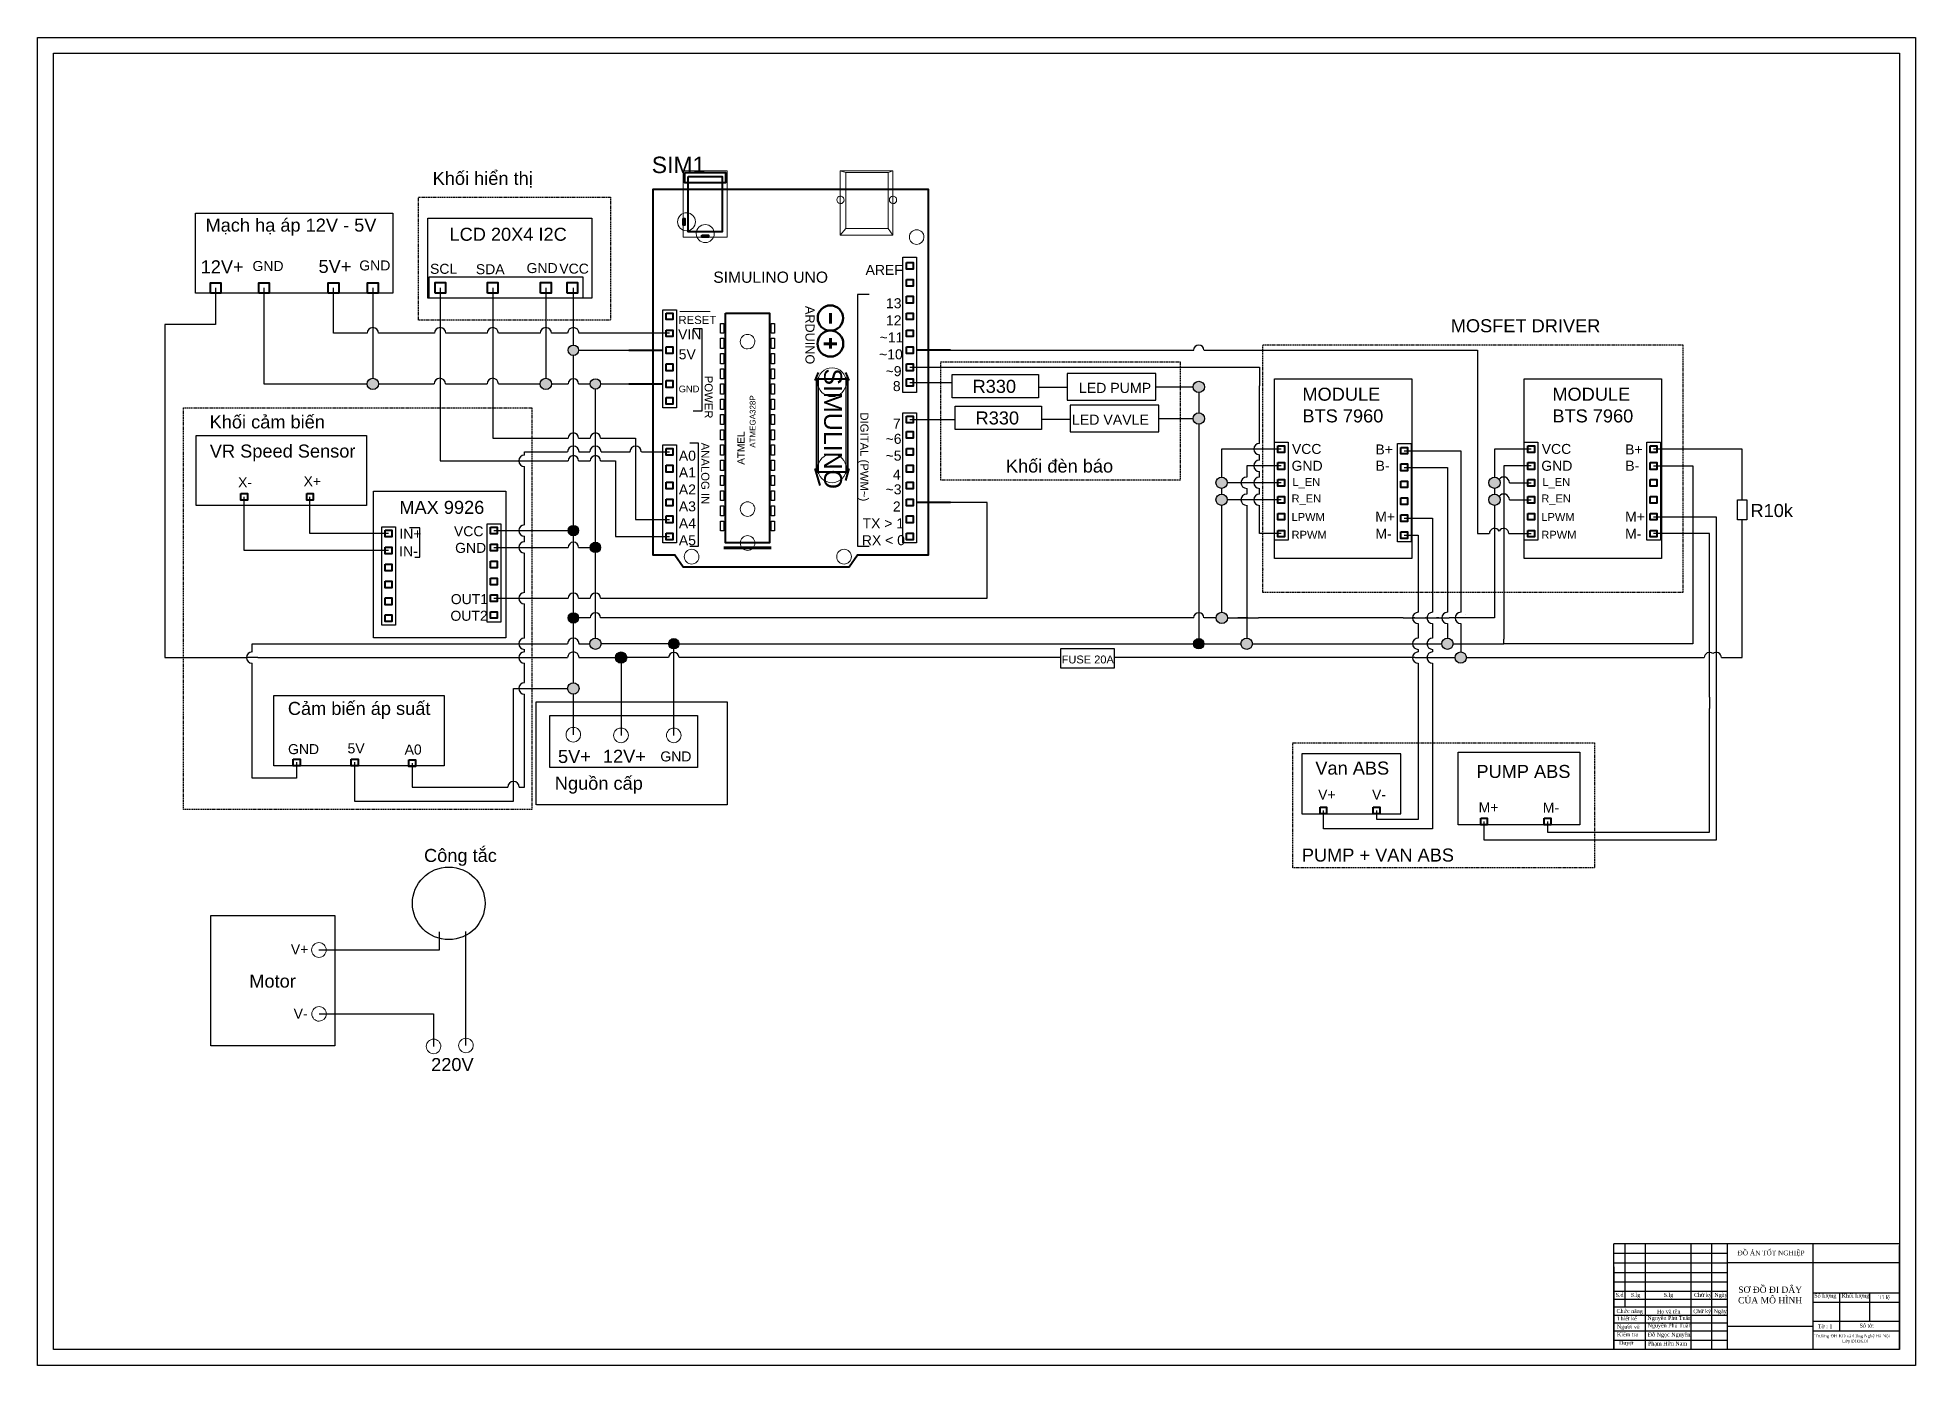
# Model space of a CAD drawing. Header units: millimetres. Extents: x 2941 to 39711, y -9887 to 8247.
# Drawn here: x 15750 to 25788, y -9527 to -2427 of the extents above; entities that cross this region are included whole.
import ezdxf

# ---------------------------------------------------------------- set-up
doc = ezdxf.new("R2010")
doc.units = ezdxf.units.MM
doc.linetypes.add('ACISOTGL', pattern=[3, 2, -1])
doc.linetypes.add('HIDDEN', pattern=[9.525, 6.35, -3.175])
doc.layers.add('AM_0', color=7, linetype='Continuous', lineweight=50)
doc.layers.add('PDF3_Geometry', color=7, linetype='Continuous')
doc.layers.add('PDF3_Text', color=7, linetype='Continuous')
doc.styles.add('PDF Arial', font='arial.ttf')
doc.styles.get("Standard").update_dxf_attribs({"font": 'arial.ttf'})

msp = doc.modelspace()

# ---------------------------------------------------------------- texts
at = {"attachment_point": 1}
for s, width, gutter_width, insert, char_height in [('{\\fArial|b0|i0|c163|p34;Khối hiển thị}', 919.93, 348, (17862, -3145), 69.61), ('{\\fArial|b0|i0|c163|p34;Mạch hạ áp 12V - 5V}', 957.69, 348, (16648, -3395), 69.61), ('{\\fArial|b0|i0|c163|p34;LCD 20X4 I2C}', 957.69, 348, (17952, -3444), 69.61), ('{\\fArial|b0|i0|c163|p34;12V+}', 703.42, 348, (16622, -3618), 69.61), ('{\\fArial|b0|i0|c163|p34;5V+}', 703.42, 348, (17252, -3616), 69.61), ('{\\fArial|b0|i0|c163|p34;MOSFET DRIVER}', 1411.68, 348, (23304, -3933), 69.61), ('{\\fArial|b0|i0|c163|p34;R330}', 703.42, 348, (20748, -4257), 69.61), ('{\\fArial|b0|i0|c163|p34;LED PUMP}', 735.95, 271, (21316, -4273), 54.1), ('{\\fArial|b0|i0|c163|p34;MODULE BTS 7960}', 448.53, 348, (22511, -4299), 69.61), ('{\\fArial|b0|i0|c163|p34;MODULE BTS 7960}', 448.53, 348, (23847, -4299), 69.61), ('{\\fArial|b0|i0|c163|p34;Khối cảm biến}', 919.93, 348, (16670, -4447), 69.61), ('{\\fArial|b0|i0|c163|p34;R330}', 703.42, 348, (20764, -4426), 69.61), ('{\\fArial|b0|i0|c163|p34;LED VAVLE}', 735.95, 271, (21279, -4443), 54.1), ('{\\fArial|b0|i0|c163|p34;VR Speed Sensor}', 957.69, 348, (16671, -4603), 69.61), ('{\\fArial|b0|i0|c163|p34;Khối đèn báo}', 919.93, 348, (20926, -4683), 69.61), ('L_EN', 305.94, 212, (22458, -4782), 42.4), ('L_EN', 305.94, 212, (23794, -4782), 42.4), ('{\\fArial|b0|i0|c163|p34;MAX 9926}', 703.42, 348, (17684, -4904), 69.61), ('R_EN', 305.94, 212, (22453, -4870), 42.4), ('R_EN', 305.94, 212, (23788, -4870), 42.4), ('{\\fArial|b0|i0|c163|p34;R10k}', 703.42, 348, (24906, -4921), 69.61), ('LPWM', 305.94, 212, (22453, -4969), 42.4), ('LPWM', 305.94, 212, (23788, -4969), 42.4), ('RPWM', 305.94, 212, (22453, -5064), 42.4), ('RPWM', 305.94, 212, (23788, -5064), 42.4), ('{\\fArial|b0|i0|c163|p34;FUSE 20A}', 575.25, 211, (21224, -5731), 42.29), ('Cảm biến áp suất', 957.69, 348, (17088, -5979), 69.61), ('{\\fArial|b0|i0|c163|p34;5V+}', 703.42, 348, (18532, -6236), 69.61), ('{\\fArial|b0|i0|c163|p34;12V+}', 703.42, 348, (18772, -6235), 69.61), ('{\\fArial|b0|i0|c163|p34;Van ABS}', 703.42, 348, (22580, -6298), 69.61), ('{\\fArial|b0|i0|c163|p34;PUMP ABS}', 703.42, 348, (23441, -6316), 69.61), ('{\\fArial|b0|i0|c163|p34;Nguồn cấp}', 919.93, 348, (18515, -6379), 69.61), ('Công tắc', 919.93, 348, (17816, -6765), 69.6), ('{\\fArial|b0|i0|c163|p34;PUMP + VAN ABS}', 919.93, 348, (22508, -6763), 69.61), ('Motor ', 919.93, 348, (16882, -7437), 69.6), ('220V', 919.93, 348, (17854, -7883), 69.6)]:
    msp.add_mtext_dynamic_manual_height_columns(s, width=width, gutter_width=gutter_width, heights=[0], dxfattribs=dict(at, insert=insert, char_height=char_height))
at = {"layer": 'AM_0', "linetype": 'ByBlock', "lineweight": -2, "ltscale": 0.01, "attachment_point": 5}
for s, insert, char_height, width in [('{\\fTimes New Roman|b0|i0|c0|p18;ĐỒ ÁN \\fTimes New Roman|b0|i0|c163|p18;TỐT NGHIỆP}', (25016, -8928), 25.33, 446.9), ('{\\fTimes New Roman|b0|i0|c0|p18;SƠ ĐỒ ĐI DÂY CỦA MÔ HÌNH}', (25011, -9150), 33.77, 430.05)]:
    msp.add_mtext(s, dxfattribs=dict(at, insert=insert, char_height=char_height, width=width))
at = {"layer": 'AM_0', "linetype": 'ByBlock', "lineweight": -2, "ltscale": 0.01, "attachment_point": 1}
for s, width, insert, char_height in [('{\\fTimes New Roman|b0|i0|c0|p18;\\C7;S.d}', 45.19, (24185, -9139), 21.11), ('{\\fTimes New Roman|b0|i0|c0|p18;\\C7;Chức năng}', 144.57, (24190, -9225), 21.11), ('{\\fTimes New Roman|b0|i0|c0|p18;\\C7;S.lg}', 50, (24266, -9139), 21.11), ('{\\fTimes New Roman|b0|i0|c0|p18;\\C7;Họ và tên}', 144.57, (24406, -9228), 21.11), ('{\\fTimes New Roman|b0|i0|c0|p18;\\C7;S.lg}', 144.57, (24442, -9139), 21.11), ('{\\fTimes New Roman|b0|i0|c0|p18;\\C7;Chữ ký}', 144.57, (24600, -9226), 21.11), ('{\\fTimes New Roman|b0|i0|c0|p18;\\C7;Chữ ký}', 144.57, (24604, -9139), 21.11), ('{\\fTimes New Roman|b0|i0|c0|p18;\\C7;Ngày}', 144.57, (24709, -9226), 21.11), ('{\\fTimes New Roman|b0|i0|c0|p18;\\C7;Ngày}', 144.57, (24713, -9139), 21.11), ('{\\fTimes New Roman|b0|i0|c0|p18;\\C7;Số lượng}', 144.57, (25247, -9143), 21.11), ('{\\fTimes New Roman|b0|i0|c0|p18;\\C7;Khối lượng}', 144.57, (25393, -9143), 21.11), ('{\\fTimes New Roman|b0|i0|c0|p18;\\C7;Tỉ lệ}', 144.57, (25591, -9151), 21.11), ('{\\fTimes New Roman|b0|i0|c0|p18;\\C7;Thiết kế}', 144.57, (24192, -9265), 21.11), ('{\\fTimes New Roman|b0|i0|c0|p18;\\C7;Người vẽ}', 144.57, (24192, -9309), 21.11), ('{\\fTimes New Roman|b0|i0|c0|p18;\\C7;Nguyễn Phú Tuấn}', 246.42, (24355, -9262), 21.11), ('{\\fTimes New Roman|b0|i0|c0|p18;\\C7;Nguyễn Phú Tuấn}', 246.42, (24356, -9302), 21.11), ('{\\fTimes New Roman|b0|i0|c0|p18;\\C7;Tờ : 1}', 144.57, (25266, -9307), 21.11), ('{\\fTimes New Roman|b0|i0|c0|p18;\\C7;Số tờ:}', 144.57, (25489, -9303), 21.11), ('{\\fTimes New Roman|b0|i0|c0|p18;\\C7;Kiểm tra}', 144.57, (24192, -9350), 21.11), ('{\\fTimes New Roman|b0|i0|c0|p18;\\C7;Duyệt}', 144.57, (24203, -9395), 21.11), ('{\\fTimes New Roman|b0|i0|c0|p18;\\C7;Đỗ Ngọc Nguyên}', 246.42, (24357, -9351), 21.11), ('{\\fTimes New Roman|b0|i0|c0|p18;\\C7;Phạm Hữu Nam}', 246.42, (24358, -9399), 21.11), ('{\\fTimes New Roman|b0|i0|c0|p18;\\C7;Trường ĐH KD và Công Nghệ Hà Nội\\P\\pxqc;Lớp DO26.0\\fTimes New Roman|b0|i0|c163|p18;1\\H1.85758x; }', 436.87, (25249, -9360), 16.88)]:
    msp.add_mtext_dynamic_manual_height_columns(s, width=width, gutter_width=106, heights=[0], dxfattribs=dict(at, insert=insert, char_height=char_height))
at = {"layer": 'PDF3_Text', "attachment_point": 7, "style": 'PDF Arial'}
for s, insert, char_height in [('SIM1', (19033, -3153), 87.9), ('SIMULINO UNO', (19362, -3739), 59.86), ('AREF', (20176, -3696), 53.5), ('13', (20285, -3875), 53.5), ('12', (20285, -3966), 53.5), ('RESET', (19176, -3959), 43.3), ('~11', (20251, -4057), 53.5), ('5V', (19177, -4148), 53.5), ('~10', (20248, -4148), 53.5), ('~9', (20283, -4238), 53.5), ('GND', (19177, -4324), 35.7), ('8', (20322, -4318), 53.5), ('7', (20322, -4518), 53.5), ('~6', (20283, -4600), 53.5), ('A0', (19178, -4690), 53.5), ('~5', (20283, -4690), 53.5), ('A1', (19178, -4779), 53.5), ('A2', (19178, -4870), 53.5), ('~3', (20283, -4870), 53.5), ('4', (20322, -4790), 53.5), ('A3', (19178, -4961), 53.5), ('2', (20322, -4961), 53.5), ('A4', (19178, -5051), 53.5), ('TX > 1', (20160, -5051), 53.5), ('A5', (19178, -5142), 53.5), ('RX < 0', (20156, -5142), 53.5), ('5V', (17407, -6255), 53.5), ('A0', (17712, -6261), 53.5)]:
    msp.add_mtext(s, dxfattribs=dict(at, insert=insert, char_height=char_height))
at = {"layer": 'PDF3_Text', "char_height": 53.49, "width": 186.16, "attachment_point": 7, "style": 'PDF Arial'}
for s, insert in [('{\\fArial|b0|i0|c163|p34;GND}', (16899, -3676)), ('{\\fArial|b0|i0|c163|p34;GND}', (17470, -3673)), ('{\\fArial|b0|i0|c163|p34;SCL}', (17848, -3691)), ('{\\fArial|b0|i0|c163|p34;SDA}', (18093, -3693)), ('{\\fArial|b0|i0|c163|p34;GND}', (18364, -3687)), ('{\\fArial|b0|i0|c163|p34;VCC}', (18539, -3690)), ('{\\fArial|b0|i0|c163|p34;VIN}', (19174, -4040)), ('{\\fArial|b0|i0|c163|p34;VCC}', (22455, -4654)), ('{\\fArial|b0|i0|c163|p34;B+}', (22901, -4656)), ('{\\fArial|b0|i0|c163|p34;VCC}', (23790, -4654)), ('{\\fArial|b0|i0|c163|p34;B+}', (24236, -4656)), ('{\\fArial|b0|i0|c163|p34;GND}', (22453, -4744)), ('{\\fArial|b0|i0|c163|p34;B-}', (22902, -4743)), ('{\\fArial|b0|i0|c163|p34;GND}', (23788, -4744)), ('{\\fArial|b0|i0|c163|p34;B-}', (24237, -4743)), ('{\\fArial|b0|i0|c163|p34;X-}', (16822, -4832)), ('{\\fArial|b0|i0|c163|p34;X+}', (17172, -4826)), ('{\\fArial|b0|i0|c163|p34;M+}', (22900, -5015)), ('{\\fArial|b0|i0|c163|p34;M+}', (24236, -5015)), ('{\\fArial|b0|i0|c163|p34;IN+}', (17684, -5107)), ('{\\fArial|b0|i0|c163|p34;VCC}', (17976, -5094)), ('{\\fArial|b0|i0|c163|p34;M-}', (22901, -5107)), ('{\\fArial|b0|i0|c163|p34;M-}', (24236, -5107)), ('{\\fArial|b0|i0|c163|p34;IN-}', (17683, -5200)), ('{\\fArial|b0|i0|c163|p34;GND}', (17982, -5183)), ('{\\fArial|b0|i0|c163|p34;OUT1}', (17959, -5457)), ('{\\fArial|b0|i0|c163|p34;OUT2}', (17957, -5546)), ('{\\fArial|b0|i0|c163|p34;GND}', (17089, -6259)), ('{\\fArial|b0|i0|c163|p34;GND}', (19079, -6298)), ('{\\fArial|b0|i0|c163|p34;V+}', (22595, -6501)), ('{\\fArial|b0|i0|c163|p34;V-}', (22883, -6501)), ('{\\fArial|b0|i0|c163|p34;M+}', (23453, -6570)), ('{\\fArial|b0|i0|c163|p34;M-}', (23796, -6571)), ('{\\fArial|b0|i0|c163|p34;V+}', (17104, -7328)), ('{\\fArial|b0|i0|c163|p34;V-}', (17119, -7673))]:
    msp.add_mtext(s, dxfattribs=dict(at, insert=insert))
at = {"layer": 'PDF3_Text', "attachment_point": 7, "style": 'PDF Arial'}
for s, insert, char_height, rotation in [('ARDUINO', (19854, -3862), 48.4, 270), ('SIMULINO', (19953, -4196), 95.5, 270), ('POWER', (19315, -4235), 43.3, 270), ('ATMEGA328P', (19588, -4620), 30.6, 90), ('DIGITAL (PWM~)', (20135, -4431), 43.3, 270), ('ANALOG IN', (19297, -4593), 43.3, 270), ('ATMEL', (19529, -4711), 38.2, 90)]:
    msp.add_mtext(s, dxfattribs=dict(at, insert=insert, char_height=char_height, rotation=rotation))

# ---------------------------------------------------------------- hatches: boundary and pattern name
h = msp.add_hatch(color=256)
h.dxf.hatch_style = 1
h.paths.add_polyline_path([(17572, -4279, 1), (17512, -4279, 1)])
h.paths.add_polyline_path([(18437, -4279, 1), (18497, -4279, 1)])
h.paths.add_polyline_path([(17452, -3701), (17645, -3701), (17645, -3591), (17452, -3591)], flags=9)
h.paths.add_polyline_path([(16882, -3704), (17075, -3704), (17075, -3594), (16882, -3594)], flags=9)
h.paths.add_polyline_path([(17231, -3724), (17441, -3724), (17441, -3580), (17231, -3580)], flags=9)
h.paths.add_polyline_path([(16594, -3726), (16859, -3726), (16859, -3582), (16594, -3582)], flags=9)
h.paths.add_polyline_path([(16623, -3503), (17572, -3503), (17572, -3359), (16623, -3359)], flags=9)
h.paths.add_polyline_path([(19160, -4069), (19312, -4069), (19312, -3959), (19160, -3959)], flags=9)
h.paths.add_polyline_path([(24447, -5962), (24690, -5962), (24690, -5852), (24447, -5852)], flags=9)
h.paths.add_polyline_path([(24768, -5965), (25077, -5965), (25077, -5854), (24768, -5854)], flags=9)
h.paths.add_polyline_path([(24593, -6028), (24822, -6028), (24822, -5941), (24593, -5941)], flags=9)
h.paths.add_polyline_path([(23117, -6046), (23346, -6046), (23346, -5958), (23117, -5958)], flags=9)
h.paths.add_polyline_path([(22892, -5951), (23134, -5951), (23134, -5841), (22892, -5841)], flags=9)
h.paths.add_polyline_path([(23337, -5972), (23646, -5972), (23646, -5862), (23337, -5862)], flags=9)
h.paths.add_polyline_path([(18490, -6504), (18995, -6504), (18995, -6361), (18490, -6361)], flags=9)
h.paths.add_polyline_path([(18347, -3715), (18539, -3715), (18539, -3605), (18347, -3605)], flags=9)
h.paths.add_polyline_path([(18526, -3719), (18710, -3719), (18710, -3608), (18526, -3608)], flags=9)
h.paths.add_polyline_path([(18076, -3721), (18257, -3721), (18257, -3611), (18076, -3611)], flags=9)
h.paths.add_polyline_path([(17831, -3719), (18003, -3719), (18003, -3609), (17831, -3609)], flags=9)
h.paths.add_polyline_path([(17927, -3553), (18589, -3553), (18589, -3410), (17927, -3410)], flags=9)
h.paths.add_polyline_path([(24881, -5029), (25143, -5029), (25143, -4885), (24881, -4885)], flags=9)
h.paths.add_polyline_path([(23289, -5259), (23518, -5259), (23518, -5172), (23289, -5172)], flags=9)
h.paths.add_polyline_path([(18511, -6344), (18721, -6344), (18721, -6200), (18511, -6200)], flags=9)
h.paths.add_polyline_path([(19062, -6327), (19255, -6327), (19255, -6216), (19062, -6216)], flags=9)
h.paths.add_polyline_path([(18744, -6343), (19009, -6343), (19009, -6199), (18744, -6199)], flags=9)
h.paths.add_polyline_path([(21008, -4260), (21221, -4260), (21221, -4116), (21008, -4116)], flags=9)
h.paths.add_polyline_path([(22483, -6871), (23331, -6871), (23331, -6728), (22483, -6728)], flags=9)
h.paths.add_polyline_path([(23773, -4002), (24607, -4002), (24607, -3858), (23773, -3858)], flags=9)
h.paths.add_polyline_path([(23777, -6600), (23891, -6600), (23891, -6490), (23777, -6490)], flags=9)
h.paths.add_polyline_path([(23434, -6599), (23566, -6599), (23566, -6489), (23434, -6489)], flags=9)
h.paths.add_polyline_path([(22867, -6537), (22969, -6537), (22969, -6426), (22867, -6426)], flags=9)
h.paths.add_polyline_path([(22570, -6535), (22691, -6535), (22691, -6425), (22570, -6425)], flags=9)
h.paths.add_polyline_path([(23773, -5035), (23972, -5035), (23972, -4947), (23773, -4947)], flags=9)
h.paths.add_polyline_path([(23773, -5129), (23982, -5129), (23982, -5042), (23773, -5042)], flags=9)
h.paths.add_polyline_path([(23779, -4848), (23948, -4848), (23948, -4760), (23779, -4760)], flags=9)
h.paths.add_polyline_path([(23773, -4936), (23952, -4936), (23952, -4848), (23773, -4848)], flags=9)
h.paths.add_polyline_path([(23771, -4773), (23964, -4773), (23964, -4663), (23771, -4663)], flags=9)
h.paths.add_polyline_path([(23776, -4682), (23961, -4682), (23961, -4572), (23776, -4572)], flags=9)
h.paths.add_polyline_path([(24217, -5136), (24331, -5136), (24331, -5026), (24217, -5026)], flags=9)
h.paths.add_polyline_path([(24217, -5044), (24349, -5044), (24349, -4934), (24217, -4934)], flags=9)
h.paths.add_polyline_path([(24218, -4772), (24320, -4772), (24320, -4662), (24218, -4662)], flags=9)
h.paths.add_polyline_path([(24217, -4685), (24337, -4685), (24337, -4575), (24217, -4575)], flags=9)
h.paths.add_polyline_path([(22847, -4697), (22948, -4697), (22948, -4587), (22847, -4587)], flags=9)
h.paths.add_polyline_path([(22845, -4613), (22965, -4613), (22965, -4503), (22845, -4503)], flags=9)
h.paths.add_polyline_path([(22819, -4792), (22970, -4792), (22970, -4682), (22819, -4682)], flags=9)
h.paths.add_polyline_path([(22775, -4892), (22968, -4892), (22968, -4781), (22775, -4781)], flags=9)
h.paths.add_polyline_path([(22499, -4625), (22654, -4625), (22654, -4515), (22499, -4515)], flags=9)
h.paths.add_polyline_path([(22493, -4808), (22685, -4808), (22685, -4697), (22493, -4697)], flags=9)
h.paths.add_polyline_path([(22502, -4717), (22686, -4717), (22686, -4607), (22502, -4607)], flags=9)
h.paths.add_polyline_path([(20854, -3906), (21121, -3906), (21121, -3763), (20854, -3763)], flags=9)
h.paths.add_polyline_path([(17158, -4855), (17278, -4855), (17278, -4745), (17158, -4745)], flags=9)
h.paths.add_polyline_path([(16808, -4861), (16910, -4861), (16910, -4751), (16808, -4751)], flags=9)
h.paths.add_polyline_path([(16653, -4712), (17468, -4712), (17468, -4568), (16653, -4568)], flags=9)
h.paths.add_polyline_path([(17940, -5574), (18166, -5574), (18166, -5464), (17940, -5464)], flags=9)
h.paths.add_polyline_path([(17942, -5485), (18169, -5485), (18169, -5375), (17942, -5375)], flags=9)
h.paths.add_polyline_path([(17965, -5212), (18158, -5212), (18158, -5101), (17965, -5101)], flags=9)
h.paths.add_polyline_path([(17963, -5122), (18147, -5122), (18147, -5012), (17963, -5012)], flags=9)
h.paths.add_polyline_path([(17663, -5230), (17789, -5230), (17789, -5119), (17663, -5119)], flags=9)
h.paths.add_polyline_path([(17664, -5136), (17809, -5136), (17809, -5026), (17664, -5026)], flags=9)
h.paths.add_polyline_path([(20137, -5171), (20394, -5171), (20394, -5060), (20137, -5060)], flags=9)
h.paths.add_polyline_path([(20145, -5081), (20394, -5081), (20394, -4970), (20145, -4970)], flags=9)
h.paths.add_polyline_path([(20307, -4990), (20375, -4990), (20375, -4880), (20307, -4880)], flags=9)
h.paths.add_polyline_path([(20267, -4898), (20379, -4898), (20379, -4788), (20267, -4788)], flags=9)
h.paths.add_polyline_path([(20308, -4819), (20376, -4819), (20376, -4709), (20308, -4709)], flags=9)
h.paths.add_polyline_path([(20267, -4719), (20379, -4719), (20379, -4608), (20267, -4608)], flags=9)
h.paths.add_polyline_path([(20267, -4628), (20379, -4628), (20379, -4518), (20267, -4518)], flags=9)
h.paths.add_polyline_path([(19343, -3771), (19986, -3771), (19986, -3647), (19343, -3647)], flags=9)
h.paths.add_polyline_path([(19164, -5171), (19282, -5171), (19282, -5060), (19164, -5060)], flags=9)
h.paths.add_polyline_path([(19164, -5081), (19282, -5081), (19282, -4970), (19164, -4970)], flags=9)
h.paths.add_polyline_path([(19164, -4989), (19282, -4989), (19282, -4879), (19164, -4879)], flags=9)
h.paths.add_polyline_path([(19164, -4899), (19282, -4899), (19282, -4789), (19164, -4789)], flags=9)
h.paths.add_polyline_path([(19164, -4808), (19282, -4808), (19282, -4698), (19164, -4698)], flags=9)
h.paths.add_polyline_path([(19164, -4719), (19282, -4719), (19282, -4608), (19164, -4608)], flags=9)
h.paths.add_polyline_path([(20305, -4547), (20374, -4547), (20374, -4437), (20305, -4437)], flags=9)
h.paths.add_polyline_path([(20306, -4347), (20374, -4347), (20374, -4236), (20306, -4236)], flags=9)
h.paths.add_polyline_path([(20267, -4267), (20379, -4267), (20379, -4156), (20267, -4156)], flags=9)
h.paths.add_polyline_path([(20231, -4176), (20385, -4176), (20385, -4066), (20231, -4066)], flags=9)
h.paths.add_polyline_path([(20235, -4086), (20388, -4086), (20388, -3976), (20235, -3976)], flags=9)
h.paths.add_polyline_path([(20264, -3995), (20373, -3995), (20373, -3885), (20264, -3885)], flags=9)
h.paths.add_polyline_path([(20264, -3904), (20373, -3904), (20373, -3793), (20264, -3793)], flags=9)
h.paths.add_polyline_path([(19166, -4342), (19294, -4342), (19294, -4269), (19166, -4269)], flags=9)
h.paths.add_polyline_path([(19160, -4176), (19278, -4176), (19278, -4066), (19160, -4066)], flags=9)
h.paths.add_polyline_path([(19160, -3982), (19383, -3982), (19383, -3893), (19160, -3893)], flags=9)
h.paths.add_polyline_path([(20162, -3725), (20389, -3725), (20389, -3615), (20162, -3615)], flags=9)
h.paths.add_polyline_path([(19005, -3199), (19336, -3199), (19336, -3018), (19005, -3018)], flags=9)
h.paths.add_polyline_path([(19604, -4628), (19604, -4332), (19541, -4332), (19541, -4628)], flags=9)
h.paths.add_polyline_path([(19550, -4720), (19550, -4523), (19471, -4523), (19471, -4720)], flags=9)
h.paths.add_polyline_path([(19274, -4582), (19274, -4933), (19363, -4933), (19363, -4582)], flags=9)
h.paths.add_polyline_path([(19292, -4220), (19292, -4470), (19381, -4470), (19381, -4220)], flags=9)
h.paths.add_polyline_path([(19828, -3850), (19828, -4186), (19928, -4186), (19928, -3850)], flags=9)
h.paths.add_polyline_path([(19902, -4166), (19902, -4859), (20099, -4859), (20099, -4166)], flags=9)
h.paths.add_polyline_path([(20124, -4416), (20124, -4913), (20213, -4913), (20213, -4416)], flags=9)
h.paths.add_polyline_path([(23416, -6425), (23953, -6425), (23953, -6281), (23416, -6281)], flags=9)
h.paths.add_polyline_path([(23822, -4525), (24289, -4525), (24289, -4264), (23822, -4264)], flags=9)
h.paths.add_polyline_path([(22518, -4530), (22969, -4530), (22969, -4270), (22518, -4270)], flags=9)
h.paths.add_polyline_path([(22562, -6407), (22991, -6407), (22991, -6264), (22562, -6264)], flags=9)
h.paths.add_polyline_path([(21403, -3912), (21849, -3912), (21849, -3768), (21403, -3768)], flags=9)
h.paths.add_polyline_path([(17659, -5012), (18148, -5012), (18148, -4868), (17659, -4868)], flags=9)
h = msp.add_hatch(color=0)
h.dxf.hatch_style = 1
h.paths.add_polyline_path([(18586, -4099, 1), (18642, -4099, 1)])
h.paths.add_polyline_path([(18704, -4279, 1), (18760, -4279, 1)])
h = msp.add_hatch(color=256)
h.dxf.hatch_style = 1
h.paths.add_polyline_path([(21988, -4295, 1), (21927, -4295, 1)])
h.paths.add_polyline_path([(21927, -4464, 1), (21988, -4464, 1)])
h = msp.add_hatch(color=256)
h.dxf.hatch_style = 1
h.paths.add_polyline_path([(22049, -5530, 1), (22110, -5530, 1)])
h.paths.add_polyline_path([(22048, -4898, 1), (22109, -4898, 1)])
h.paths.add_polyline_path([(22109, -4807, 1), (22048, -4807, 1)])
h.paths.add_polyline_path([(22244, -5668, 1), (22183, -5668, 1)])
h = msp.add_hatch(color=256)
h.dxf.hatch_style = 1
h.paths.add_polyline_path([(23568, -4807, 1), (23507, -4807, 1)])
h.paths.add_polyline_path([(23507, -4898, 1), (23568, -4898, 1)])
h = msp.add_hatch(color=256)
h.dxf.hatch_style = 1
h.paths.add_polyline_path([(18614, -5035), (18614, -5091, 0.414214), (18642, -5063, 0.414214)])
h.paths.add_polyline_path([(18614, -5035, 0.414214), (18586, -5063), (18614, -5063)])
h = msp.add_hatch(color=256)
h.dxf.hatch_style = 1
h.paths.add_polyline_path([(18614, -5063), (18586, -5063, 0.414214), (18614, -5091)])
h = msp.add_hatch(color=0)
h.dxf.hatch_style = 1
h.paths.add_polyline_path([(18760, -5153, 0.414214), (18732, -5126), (18732, -5153), (18732, -5181, 0.414214)])
h.paths.add_polyline_path([(18732, -5126, 0.414214), (18704, -5153), (18732, -5153)])
h.paths.add_polyline_path([(18732, -5153), (18704, -5153, 0.414214), (18732, -5181)])
h = msp.add_hatch(color=256)
h.dxf.hatch_style = 1
h.paths.add_polyline_path([(18642, -5530, 1), (18586, -5530, 1)])
h = msp.add_hatch(color=256)
h.dxf.hatch_style = 1
h.paths.add_polyline_path([(18583, -5907, 1), (18644, -5907, 1)])
h.paths.add_polyline_path([(18702, -5668, 1), (18763, -5668, 1)])
h = msp.add_hatch(color=256)
h.dxf.hatch_style = 1
h.paths.add_polyline_path([(18899, -5742, 1), (18838, -5742, 1)])
h = msp.add_hatch(color=256)
h.dxf.hatch_style = 1
h.paths.add_polyline_path([(19179, -5668, 1), (19123, -5668, 1)])
h = msp.add_hatch(color=0)
h.dxf.hatch_style = 1
h.paths.add_polyline_path([(21985, -5668, 1), (21930, -5668, 1)])
h = msp.add_hatch(color=256)
h.dxf.hatch_style = 1
h.paths.add_polyline_path([(23316, -5668, 1), (23256, -5668, 1)])
h.paths.add_polyline_path([(23326, -5742, 1), (23387, -5742, 1)])

# ---------------------------------------------------------------- linework, layer by layer
at = {"color": 1}
for p, q in [((16701, -3766), (16701, -3962)), ((17332, -4008), (17332, -3766)), ((18614, -4071), (18614, -3765)), ((16701, -3962), (16431, -3962)), ((16431, -3962), (16431, -5742)), ((17512, -4008), (17332, -4008)), ((17872, -4008), (17572, -4008)), ((18153, -4008), (17933, -4008)), ((18437, -4008), (18214, -4008)), ((18583, -4008), (18497, -4008)), ((19128, -4008), (18644, -4008)), ((18642, -4099), (18911, -4099)), ((18614, -5502), (18614, -4127)), ((22398, -4627), (22079, -4627)), ((22079, -4627), (22079, -4777)), ((23055, -4636), (23357, -4636)), ((23357, -4636), (23357, -5499)), ((23733, -4627), (23538, -4627)), ((23538, -4627), (23538, -4777)), ((24862, -4627), (24388, -4627)), ((24862, -4899), (24862, -4627)), ((22398, -4807), (22109, -4807)), ((23617, -4807), (23733, -4807)), ((22079, -4838), (22079, -4868)), ((22398, -4898), (22109, -4898)), ((23538, -4838), (23538, -4868)), ((23617, -4898), (23733, -4898)), ((22079, -4928), (22079, -5499)), ((23538, -4928), (23538, -5443)), ((24862, -5742), (24862, -5006)), ((18189, -5063), (18614, -5063)), ((23538, -5443), (23538, -5530)), ((18614, -5876), (18614, -5557)), ((18704, -5530), (18642, -5530)), ((21930, -5530), (18760, -5530)), ((22049, -5530), (21985, -5530)), ((22110, -5530), (22110, -5530)), ((22110, -5530), (22276, -5530)), ((22220, -5530), (22166, -5530)), ((23049, -5530), (22276, -5530)), ((23049, -5530), (23296, -5530)), ((23112, -5530), (23105, -5530)), ((23171, -5530), (23168, -5530)), ((23241, -5530), (23227, -5530)), ((23538, -5530), (23296, -5530)), ((23357, -5560), (23357, -5712)), ((16431, -5742), (16867, -5742)), ((16927, -5742), (16867, -5742)), ((16927, -5742), (18583, -5742)), ((18644, -5742), (18838, -5742)), ((18869, -5772), (18869, -6158)), ((19123, -5742), (18899, -5742)), ((21219, -5742), (19179, -5742)), ((23112, -5742), (21504, -5742)), ((23112, -5742), (23168, -5742)), ((23168, -5742), (23296, -5742)), ((23227, -5742), (23241, -5742)), ((23296, -5742), (23326, -5742)), ((23387, -5742), (23436, -5742)), ((23436, -5742), (24659, -5742)), ((24751, -5742), (24862, -5742)), ((18294, -6510), (18294, -5907)), ((18294, -5907), (18583, -5907)), ((18614, -6155), (18614, -5937)), ((17445, -6302), (17445, -6510)), ((17445, -6510), (18294, -6510)), ((17899, -7305), (17899, -7208)), ((18040, -7816), (18040, -7206)), ((17254, -7305), (17899, -7305))]:
    msp.add_line(p, q, dxfattribs=at)
for p, q in [((16960, -3766), (16960, -4279)), ((17542, -3766), (17542, -4249)), ((22281, -4190), (22281, -4289)), ((16960, -4279), (17512, -4279)), ((17572, -4279), (17870, -4279)), ((17931, -4279), (18153, -4279)), ((18214, -4279), (18437, -4279)), ((20412, -4271), (20638, -4271)), ((21728, -4295), (21927, -4295)), ((20412, -4469), (20654, -4469)), ((21743, -4464), (21927, -4464)), ((22398, -4717), (22213, -4717)), ((22213, -4717), (22213, -4777)), ((21957, -4793), (21957, -4853)), ((23055, -4725), (23286, -4725)), ((23286, -4725), (23286, -5499)), ((22213, -4838), (22213, -4868)), ((22213, -4928), (22213, -5638)), ((23055, -4997), (23207, -4997)), ((23207, -4997), (23207, -5499)), ((24388, -4989), (24723, -4989)), ((24723, -4989), (24723, -5953)), ((17794, -5049), (17738, -5049)), ((17794, -5205), (17794, -5049)), ((23055, -5088), (23130, -5088)), ((23130, -5088), (23130, -5499)), ((24687, -5079), (24388, -5079)), ((24687, -5953), (24687, -5079)), ((17767, -5205), (17794, -5205)), ((23130, -5560), (23130, -5638)), ((23207, -5560), (23207, -5638)), ((23286, -5560), (23286, -5638)), ((16897, -5712), (16897, -5668)), ((16897, -5668), (18583, -5668)), ((18644, -5668), (18702, -5668)), ((22244, -5668), (22276, -5668)), ((23049, -5668), (23105, -5668)), ((23112, -5668), (23256, -5668)), ((23130, -5698), (23130, -5712)), ((23207, -5698), (23207, -5712)), ((23329, -5668), (23390, -5668)), ((16897, -6387), (16897, -5772)), ((23130, -5772), (23130, -6607)), ((23168, -5742), (23171, -5742)), ((23207, -5772), (23207, -6657)), ((24687, -5953), (24687, -6015)), ((24687, -6675), (24687, -6015)), ((24723, -5953), (24723, -6015)), ((24723, -6015), (24723, -6719)), ((17135, -6302), (17135, -6387)), ((17135, -6387), (16897, -6387)), ((22623, -6598), (22623, -6559)), ((22623, -6657), (22623, -6598)), ((22908, -6607), (22908, -6559)), ((23130, -6607), (22908, -6607)), ((23130, -6607), (23130, -6607)), ((23482, -6719), (23482, -6619)), ((23821, -6619), (23821, -6675)), ((23207, -6657), (22623, -6657)), ((24723, -6719), (23482, -6719)), ((23821, -6675), (24687, -6675)), ((17255, -7647), (17867, -7647)), ((17867, -7647), (17867, -7821))]:
    msp.add_line(p, q)
at = {"color": 30}
for p, q in [((17902, -3765), (17902, -4690)), ((18183, -3765), (18183, -4569)), ((18183, -4569), (18586, -4569)), ((18642, -4569), (18704, -4569)), ((18760, -4569), (18947, -4569)), ((18947, -4569), (18947, -5003)), ((17902, -4690), (18586, -4690)), ((18642, -4690), (18704, -4690)), ((18760, -4690), (18839, -4690)), ((18839, -4690), (18839, -5094)), ((18947, -5003), (19128, -5003)), ((18839, -5094), (19128, -5094))]:
    msp.add_line(p, q, dxfattribs=at)
at = {"color": 0}
for p, q in [((18467, -3765), (18467, -4249)), ((18497, -4279), (18586, -4279)), ((18642, -4279), (18704, -4279)), ((18732, -5153), (18732, -4307)), ((18760, -4279), (18911, -4279)), ((21957, -4325), (21957, -4434)), ((21957, -4494), (21957, -4793)), ((23733, -4717), (23587, -4717)), ((23587, -4717), (23587, -5644)), ((24388, -4717), (24598, -4717)), ((24598, -4717), (24598, -5668)), ((21957, -4853), (21957, -5640)), ((18189, -5153), (18586, -5153)), ((18642, -5153), (18732, -5153)), ((18732, -5638), (18732, -5153)), ((19123, -5668), (18763, -5668)), ((19151, -6158), (19151, -5696)), ((19179, -5668), (21930, -5668)), ((21985, -5668), (22183, -5668)), ((22276, -5668), (23049, -5668)), ((23105, -5668), (23112, -5668)), ((23316, -5668), (23329, -5668)), ((23390, -5668), (23587, -5668)), ((23587, -5668), (23587, -5644)), ((24598, -5668), (23587, -5668))]:
    msp.add_line(p, q, dxfattribs=at)
at = {"color": 3}
for p, q in [((20630, -4099), (21930, -4099)), ((21985, -4099), (23447, -4099)), ((23447, -4099), (23447, -5079)), ((18353, -4659), (18353, -4642)), ((18353, -4642), (18583, -4642)), ((18644, -4642), (18702, -4642)), ((18763, -4642), (18917, -4642)), ((18978, -4642), (19128, -4642)), ((18353, -5032), (18353, -4720)), ((18353, -5123), (18353, -5093)), ((23447, -5079), (23510, -5079)), ((23615, -5079), (23733, -5079)), ((18353, -5394), (18353, -5184)), ((18353, -5638), (18353, -5455)), ((18353, -5712), (18353, -5698)), ((18353, -5876), (18353, -5772)), ((18353, -6435), (18353, -5937)), ((17753, -6307), (17753, -6435)), ((17753, -6435), (18264, -6435)), ((18325, -6435), (18353, -6435))]:
    msp.add_line(p, q, dxfattribs=at)
at = {"color": 5}
for p, q in [((20412, -4190), (22281, -4190)), ((22281, -4597), (22281, -4289)), ((22281, -4687), (22281, -4658)), ((22281, -4777), (22281, -4748)), ((22281, -4868), (22281, -4838)), ((22281, -5079), (22281, -4928)), ((22398, -5079), (22281, -5079))]:
    msp.add_line(p, q, dxfattribs=at)
at = {"color": 2}
for p, q in [((21101, -4297), (21254, -4297)), ((21117, -4467), (21270, -4467)), ((16854, -5170), (16854, -4883)), ((17206, -5079), (17206, -4883)), ((20826, -4912), (20630, -4912)), ((20826, -5425), (20826, -4912)), ((17626, -5079), (17206, -5079)), ((17626, -5170), (16854, -5170)), ((18189, -5425), (18586, -5425)), ((18642, -5425), (18704, -5425)), ((18760, -5425), (20826, -5425))]:
    msp.add_line(p, q, dxfattribs=at)
at = {"linetype": 'HIDDEN'}
for points in [[(17787, -3281), (18813, -3281), (18813, -3938), (17787, -3938)], [(22300, -4069), (24545, -4069), (24545, -5394), (22300, -5394)], [(20579, -4161), (21857, -4161), (21857, -4793), (20579, -4793)], [(16530, -4406), (18393, -4406), (18393, -6555), (16530, -6555)], [(22460, -6197), (24073, -6197), (24073, -6866), (22460, -6866)]]:
    msp.add_lwpolyline(points, close=True, dxfattribs=at)
for points in [[(16594, -3366), (17649, -3366), (17649, -3794), (16594, -3794)], [(17837, -3392), (18712, -3392), (18712, -3820), (17837, -3820)], [(20638, -4229), (21101, -4229), (21101, -4354), (20638, -4354)], [(21728, -4223), (21254, -4223), (21254, -4366), (21728, -4366)], [(22362, -4251), (23095, -4251), (23095, -5213), (22362, -5213)], [(23697, -4251), (24430, -4251), (24430, -5213), (23697, -5213)], [(20654, -4398), (21117, -4398), (21117, -4523), (20654, -4523)], [(21743, -4393), (21270, -4393), (21270, -4535), (21743, -4535)], [(16598, -4554), (17509, -4554), (17509, -4929), (16598, -4929)], [(17545, -4853), (18254, -4853), (18254, -5637), (17545, -5637)], [(24837, -4899), (24886, -4899), (24886, -5006), (24837, -5006)], [(21219, -5693), (21504, -5693), (21504, -5799), (21219, -5799)], [(17013, -5945), (17924, -5945), (17924, -6320), (17013, -6320)], [(18488, -6051), (19278, -6051), (19278, -6329), (18488, -6329)], [(23037, -6257), (22507, -6257), (22507, -6577), (23037, -6577)], [(23344, -6248), (23994, -6248), (23994, -6637), (23344, -6637)], [(16676, -7121), (17339, -7121), (17339, -7818), (16676, -7818)]]:
    msp.add_lwpolyline(points, close=True)
at = {"linetype": 'ACISOTGL'}
msp.add_lwpolyline([(18415, -5979), (19436, -5979), (19436, -6530), (18415, -6530)], close=True, dxfattribs=at)
for centre, radius in [((18614, -4099), 27.8), ((17542, -4279), 30.4), ((18467, -4279), 30.4), ((21957, -4295), 30.4), ((21957, -4464), 30.4), ((22079, -4807), 30.4), ((23538, -4807), 30.4), ((22079, -4898), 30.4), ((23538, -4898), 30.4), ((18614, -5063), 27.8), ((18614, -5530), 27.8), ((22080, -5530), 30.4), ((18732, -5668), 30.4), ((18869, -5742), 30.4), ((19151, -5668), 27.8), ((22213, -5668), 30.4), ((22213, -5668), 30.4), ((22213, -5668), 30.4), ((22213, -5668), 30.4), ((23286, -5668), 30.4), ((23357, -5742), 30.4), ((18614, -5907), 30.4), ((17948, -7056), 194)]:
    msp.add_circle(centre, radius)
at = {"color": 0}
for centre in [(18732, -4279), (18732, -5153), (21957, -5668)]:
    msp.add_circle(centre, 27.8, dxfattribs=at)
at = {"color": 1}
for centre, radius, start, end in [((17542, -4008), 30.4, 0, 180), ((17902, -4008), 30.4, 0, 180), ((18183, -4008), 30.4, 0, 180), ((18467, -4008), 30.4, 0, 180), ((18614, -4008), 30.4, 0, 180), ((23587, -4807), 30.4, 0, 144.138), ((23587, -4898), 30.4, 0, 144.138), ((18732, -5530), 27.8, 0, 180), ((21957, -5530), 27.8, 0, 180), ((23357, -5530), 30.4, 90, 270), ((18614, -5742), 30.4, 0, 180), ((19151, -5742), 27.8, 0, 180), ((24687, -5742), 27.8, 49.7714, 180), ((24723, -5742), 27.8, 0, 130.2286)]:
    msp.add_arc(centre, radius, start, end, dxfattribs=at)
at = {"color": 3}
for centre, radius, start, end in [((21957, -4099), 27.8, 0, 180), ((18614, -4642), 30.4, 0, 180), ((18732, -4642), 30.4, 0, 180), ((18947, -4642), 30.4, 0, 180), ((18353, -4690), 30.4, 90, 270), ((18353, -5063), 30.4, 90, 270), ((23538, -5079), 27.8, 27.8745, 180), ((23587, -5079), 27.8, 0, 152.1255), ((18353, -5153), 30.4, 90, 270), ((18353, -5425), 30.4, 90, 270), ((18353, -5668), 30.4, 90, 270), ((18353, -5742), 30.4, 90, 270), ((18353, -5907), 30.4, 90, 270), ((18294, -6435), 30.4, 0, 180)]:
    msp.add_arc(centre, radius, start, end, dxfattribs=at)
for centre, start, end in [((17900, -4279), 0, 180), ((18183, -4279), 0, 180), ((22213, -4807), 90, 270), ((22213, -4898), 90, 270), ((22270, -5270), 352.3823, 7.6177), ((23130, -5530), 90, 270), ((23207, -5530), 90, 270), ((23286, -5530), 90, 270), ((23406, -5530), 140.1886840973158, 140.1886843106439), ((16897, -5742), 90, 270), ((18614, -5668), 0, 180), ((23130, -5668), 90, 270), ((23130, -5742), 90, 270), ((23207, -5668), 90, 270), ((23207, -5742), 90, 270), ((23406, -5668), 219.8113, 219.8113)]:
    msp.add_arc(centre, 30.4, start, end)
at = {"color": 0}
for centre in [(18614, -4279), (18614, -5153)]:
    msp.add_arc(centre, 27.8, 0, 180, dxfattribs=at)
at = {"color": 30}
for centre in [(18614, -4569), (18732, -4569), (18614, -4690), (18732, -4690)]:
    msp.add_arc(centre, 27.8, 0, 180, dxfattribs=at)
at = {"color": 5}
for centre in [(22281, -4627), (22281, -4717), (22281, -4807), (22281, -4898)]:
    msp.add_arc(centre, 30.4, 90, 270, dxfattribs=at)
at = {"color": 2}
for centre in [(18614, -5425), (18732, -5425)]:
    msp.add_arc(centre, 27.8, 0, 180, dxfattribs=at)
at = {"layer": 'AM_0', "linetype": 'ByBlock', "lineweight": -2, "ltscale": 0.01}
for p, q in [((24175, -9442), (24175, -8877)), ((25239, -8877), (24175, -8877)), ((25239, -8877), (24175, -8877)), ((24175, -8927), (24783, -8927)), ((24234, -8877), (24234, -9214)), ((24344, -9442), (24344, -8877)), ((24589, -9442), (24589, -8877)), ((24699, -9442), (24699, -8877)), ((24783, -9442), (24783, -8877)), ((25703, -8877), (25239, -8877)), ((25239, -8877), (25239, -8986)), ((25703, -8877), (25239, -8877)), ((25703, -8953), (25703, -8885)), ((24175, -8978), (24783, -8978)), ((24175, -8999), (24175, -9442)), ((24175, -9029), (24783, -9029)), ((25703, -8978), (24783, -8978)), ((25239, -8953), (25239, -9105)), ((25703, -9105), (25703, -8953)), ((24175, -9079), (24783, -9079)), ((24175, -9130), (24783, -9130)), ((24783, -9442), (24783, -9105)), ((25239, -9105), (25239, -9442)), ((25703, -9442), (25703, -9105)), ((24175, -9172), (24783, -9172)), ((24175, -9214), (24783, -9214)), ((25239, -9138), (25703, -9138)), ((25239, -9189), (25473, -9189)), ((25382, -9138), (25382, -9341)), ((25473, -9189), (25703, -9189)), ((25543, -9138), (25543, -9290)), ((24175, -9257), (24783, -9257)), ((24175, -9299), (24783, -9299)), ((24783, -9316), (25239, -9316)), ((25239, -9290), (25703, -9290)), ((24175, -9341), (24783, -9341)), ((24175, -9392), (24783, -9392)), ((25239, -9341), (25703, -9341)), ((25703, -9442), (24175, -9442))]:
    msp.add_line(p, q, dxfattribs=at)
at = {"layer": 'AM_0', "lineweight": -2, "ltscale": 0.01}
for points in [[(15750, -9527), (15750, -2427), (25788, -2427), (25788, -9527), (15750, -9527)], [(15835, -9442), (15835, -2511), (25703, -2511), (25703, -9442)]]:
    msp.add_lwpolyline(points, close=True, dxfattribs=at)
at = {"layer": 'PDF3_Geometry', "lineweight": 15}
for points in [[(19201, -3140), (19436, -3140), (19436, -3494), (19201, -3494)], [(20041, -3140), (20322, -3140), (20322, -3484), (20041, -3484)], [(20070, -3149), (20296, -3149), (20296, -3448), (20070, -3448)]]:
    msp.add_lwpolyline(points, close=True, dxfattribs=at)
at = {"layer": 'PDF3_Geometry', "lineweight": 40}
for points in [[(19210, -3149), (19427, -3149), (19427, -3204), (19210, -3204)], [(19228, -3169), (19410, -3169), (19410, -3466), (19228, -3466)], [(19038, -3258), (19038, -5193), (19157, -5193), (19201, -5256), (20088, -5256), (20132, -5193), (20513, -5193), (20513, -3240), (19038, -3240)], [(19201, -3395), (19210, -3395), (19210, -3430), (19201, -3430)], [(19301, -3484), (19337, -3484), (19337, -3494), (19301, -3494)], [(20394, -3629), (20431, -3629), (20431, -3665), (20394, -3665)], [(16674, -3794), (16674, -3738), (16729, -3738), (16729, -3794)], [(16933, -3794), (16933, -3738), (16988, -3738), (16988, -3794)], [(17304, -3794), (17304, -3738), (17360, -3738), (17360, -3794)], [(17514, -3794), (17514, -3738), (17570, -3738), (17570, -3794)], [(17875, -3793), (17875, -3737), (17930, -3737), (17930, -3793)], [(18155, -3793), (18155, -3737), (18211, -3737), (18211, -3793)], [(18439, -3793), (18439, -3737), (18495, -3737), (18495, -3793)], [(18581, -3793), (18581, -3737), (18637, -3737), (18637, -3793)], [(20394, -3720), (20431, -3720), (20431, -3756), (20394, -3756)], [(20394, -3809), (20431, -3809), (20431, -3847), (20394, -3847)], [(19111, -3900), (19146, -3900), (19146, -3935), (19111, -3935)], [(19427, -3900), (19662, -3900), (19662, -5129), (19427, -5129)], [(20394, -3900), (20431, -3900), (20431, -3935), (20394, -3935)], [(19111, -3991), (19146, -3991), (19146, -4026), (19111, -4026)], [(20394, -3991), (20431, -3991), (20431, -4026), (20394, -4026)], [(19111, -4081), (19146, -4081), (19146, -4117), (19111, -4117)], [(20394, -4081), (20431, -4081), (20431, -4117), (20394, -4117)], [(19111, -4172), (19146, -4172), (19146, -4208), (19111, -4208)], [(20394, -4172), (20431, -4172), (20431, -4208), (20394, -4208)], [(19111, -4261), (19146, -4261), (19146, -4298), (19111, -4298)], [(19915, -4252), (20079, -4252), (20079, -4750), (19915, -4750)], [(20394, -4252), (20431, -4252), (20431, -4290), (20394, -4290)], [(19111, -4352), (19146, -4352), (19146, -4387), (19111, -4387)], [(20394, -4451), (20431, -4451), (20431, -4487), (20394, -4487)], [(20394, -4533), (20431, -4533), (20431, -4569), (20394, -4569)], [(22380, -4610), (22415, -4610), (22415, -4645), (22380, -4645)], [(23715, -4610), (23751, -4610), (23751, -4645), (23715, -4645)], [(24370, -4610), (24405, -4610), (24405, -4645), (24370, -4645)], [(19111, -4624), (19146, -4624), (19146, -4660), (19111, -4660)], [(19111, -4713), (19146, -4713), (19146, -4750), (19111, -4750)], [(20394, -4624), (20431, -4624), (20431, -4660), (20394, -4660)], [(20394, -4713), (20431, -4713), (20431, -4750), (20394, -4750)], [(22380, -4699), (22415, -4699), (22415, -4736), (22380, -4736)], [(23037, -4618), (23073, -4618), (23073, -4653), (23037, -4653)], [(23037, -4707), (23073, -4707), (23073, -4744), (23037, -4744)], [(23715, -4699), (23751, -4699), (23751, -4736), (23715, -4736)], [(24370, -4699), (24405, -4699), (24405, -4736), (24370, -4736)], [(19111, -4804), (19146, -4804), (19146, -4839), (19111, -4839)], [(20394, -4804), (20431, -4804), (20431, -4839), (20394, -4839)], [(22380, -4789), (22415, -4789), (22415, -4825), (22380, -4825)], [(23037, -4798), (23073, -4798), (23073, -4833), (23037, -4833)], [(23715, -4789), (23751, -4789), (23751, -4825), (23715, -4825)], [(24370, -4789), (24405, -4789), (24405, -4825), (24370, -4825)], [(16836, -4865), (16872, -4865), (16872, -4901), (16836, -4901)], [(17189, -4865), (17224, -4865), (17224, -4901), (17189, -4901)], [(19111, -4895), (19146, -4895), (19146, -4930), (19111, -4930)], [(20394, -4895), (20431, -4895), (20431, -4930), (20394, -4930)], [(22380, -4880), (22415, -4880), (22415, -4916), (22380, -4916)], [(23037, -4888), (23073, -4888), (23073, -4924), (23037, -4924)], [(23715, -4880), (23751, -4880), (23751, -4916), (23715, -4916)], [(24370, -4880), (24405, -4880), (24405, -4916), (24370, -4916)], [(19111, -4985), (19146, -4985), (19146, -5021), (19111, -5021)], [(20394, -4985), (20431, -4985), (20431, -5021), (20394, -5021)], [(22380, -4971), (22415, -4971), (22415, -5006), (22380, -5006)], [(23037, -4979), (23073, -4979), (23073, -5015), (23037, -5015)], [(23715, -4971), (23751, -4971), (23751, -5006), (23715, -5006)], [(24370, -4971), (24405, -4971), (24405, -5006), (24370, -5006)], [(17609, -5061), (17644, -5061), (17644, -5097), (17609, -5097)], [(18172, -5045), (18207, -5045), (18207, -5080), (18172, -5080)], [(19111, -5076), (19146, -5076), (19146, -5112), (19111, -5112)], [(20394, -5076), (20431, -5076), (20431, -5112), (20394, -5112)], [(22380, -5062), (22415, -5062), (22415, -5097), (22380, -5097)], [(23037, -5070), (23073, -5070), (23073, -5105), (23037, -5105)], [(23715, -5062), (23751, -5062), (23751, -5097), (23715, -5097)], [(24370, -5062), (24405, -5062), (24405, -5097), (24370, -5097)], [(17609, -5152), (17644, -5152), (17644, -5188), (17609, -5188)], [(18172, -5136), (18207, -5136), (18207, -5171), (18172, -5171)], [(17609, -5243), (17644, -5243), (17644, -5278), (17609, -5278)], [(18172, -5226), (18207, -5226), (18207, -5262), (18172, -5262)], [(18172, -5317), (18207, -5317), (18207, -5353), (18172, -5353)], [(17609, -5333), (17644, -5333), (17644, -5369), (17609, -5369)], [(18172, -5406), (18207, -5406), (18207, -5443), (18172, -5443)], [(17609, -5422), (17644, -5422), (17644, -5460), (17609, -5460)], [(17609, -5513), (17644, -5513), (17644, -5549), (17609, -5549)], [(18172, -5497), (18207, -5497), (18207, -5532), (18172, -5532)], [(17117, -6285), (17153, -6285), (17153, -6320), (17117, -6320)], [(17427, -6285), (17463, -6285), (17463, -6320), (17427, -6320)], [(17735, -6289), (17771, -6289), (17771, -6325), (17735, -6325)], [(22605, -6541), (22640, -6541), (22640, -6577), (22605, -6577)], [(22890, -6541), (22925, -6541), (22925, -6577), (22890, -6577)], [(23464, -6601), (23499, -6601), (23499, -6637), (23464, -6637)], [(23803, -6601), (23839, -6601), (23839, -6637), (23803, -6637)]]:
    msp.add_lwpolyline(points, close=True, dxfattribs=at)
at = {"layer": 'PDF3_Geometry', "lineweight": 5}
for points in [[(20070, -3149), (20041, -3140)], [(20296, -3149), (20322, -3140)], [(20041, -3484), (20070, -3448)], [(20296, -3448), (20322, -3484)]]:
    msp.add_lwpolyline(points, dxfattribs=at)
at = {"layer": 'PDF3_Geometry', "lineweight": 0}
for points in [[(20041, -3275, 0.414214), (20022, -3295, 0.414214), (20041, -3315, 0.414213), (20061, -3295, 0.414214)], [(20322, -3275, 0.414214), (20303, -3295, 0.414214), (20322, -3315, 0.414213), (20342, -3295, 0.414214)], [(19219, -3364, 0.414214), (19171, -3412, 0.414213), (19219, -3460, 0.414213), (19267, -3412, 0.414213)], [(19319, -3427, 0.414214), (19271, -3475, 0.414213), (19319, -3523, 0.414213), (19367, -3475, 0.414213)], [(20449, -3455, 0.414214), (20410, -3494, 0.414214), (20449, -3533, 0.414213), (20488, -3494, 0.414214)], [(19545, -4014, 0.414214), (19506, -4053, 0.414214), (19545, -4092, 0.414213), (19584, -4053, 0.414214)], [(19997, -4193, 0.414214), (19920, -4270, 0.414214), (19997, -4347, 0.414213), (20073, -4270, 0.414214)], [(19997, -4654, 0.414214), (19920, -4731, 0.414214), (19997, -4807, 0.414213), (20073, -4731, 0.414214)], [(19545, -4909, 0.414214), (19506, -4948, 0.414214), (19545, -4987, 0.414213), (19584, -4948, 0.414214)], [(19545, -5090, 0.414214), (19506, -5129, 0.414214), (19545, -5169, 0.414213), (19584, -5129, 0.414214)], [(19246, -5163, 0.414214), (19207, -5202, 0.414214), (19246, -5242, 0.414213), (19285, -5202, 0.414214)], [(20061, -5163, 0.414214), (20022, -5202, 0.414214), (20061, -5242, 0.414213), (20100, -5202, 0.414214)], [(18614, -6115, 0.414214), (18575, -6155, 0.414214), (18614, -6194, 0.414213), (18653, -6155, 0.414214)], [(18869, -6119, 0.414214), (18829, -6158, 0.414214), (18869, -6197, 0.414213), (18908, -6158, 0.414214)], [(19151, -6119, 0.414214), (19112, -6158, 0.414214), (19151, -6197, 0.414213), (19190, -6158, 0.414214)], [(17254, -7266, 0.414214), (17215, -7305, 0.414214), (17254, -7345, 0.414213), (17293, -7305, 0.414214)], [(17255, -7608, 0.414214), (17216, -7647, 0.414214), (17255, -7686, 0.414213), (17294, -7647, 0.414214)], [(17867, -7782, 0.414214), (17828, -7821, 0.414214), (17867, -7860, 0.414213), (17906, -7821, 0.414214)], [(18040, -7777, 0.414214), (18001, -7816, 0.414214), (18040, -7855, 0.414213), (18079, -7816, 0.414214)]]:
    msp.add_lwpolyline(points, format="xyb", close=True, dxfattribs=at)
at = {"layer": 'PDF3_Geometry', "lineweight": 25}
for points in [[(20376, -3601), (20449, -3601), (20449, -4325), (20376, -4325)], [(17844, -3821), (17844, -3707), (18664, -3707), (18664, -3821)], [(19093, -3882), (19166, -3882), (19166, -4407), (19093, -4407)], [(19401, -3955), (19419, -3955), (19419, -4008), (19401, -4008)], [(19671, -3955), (19689, -3955), (19689, -4008), (19671, -4008)], [(19401, -4035), (19419, -4035), (19419, -4090), (19401, -4090)], [(19671, -4035), (19689, -4035), (19689, -4090), (19671, -4090)], [(19401, -4117), (19419, -4117), (19419, -4172), (19401, -4172)], [(19401, -4199), (19419, -4199), (19419, -4252), (19401, -4252)], [(19671, -4117), (19689, -4117), (19689, -4172), (19671, -4172)], [(19671, -4199), (19689, -4199), (19689, -4252), (19671, -4252)], [(19401, -4279), (19419, -4279), (19419, -4334), (19401, -4334)], [(19671, -4279), (19689, -4279), (19689, -4334), (19671, -4334)], [(19401, -4361), (19419, -4361), (19419, -4416), (19401, -4416)], [(19671, -4361), (19689, -4361), (19689, -4416), (19671, -4416)], [(19401, -4443), (19419, -4443), (19419, -4496), (19401, -4496)], [(19671, -4443), (19689, -4443), (19689, -4496), (19671, -4496)], [(20376, -4434), (20449, -4434), (20449, -5129), (20376, -5129)], [(19093, -4605), (19166, -4605), (19166, -5129), (19093, -5129)], [(19401, -4524), (19419, -4524), (19419, -4578), (19401, -4578)], [(19401, -4605), (19419, -4605), (19419, -4660), (19401, -4660)], [(19671, -4524), (19689, -4524), (19689, -4578), (19671, -4578)], [(19671, -4605), (19689, -4605), (19689, -4660), (19671, -4660)], [(22362, -4590), (22435, -4590), (22435, -5115), (22362, -5115)], [(23019, -4598), (23092, -4598), (23092, -5123), (23019, -5123)], [(23697, -4590), (23770, -4590), (23770, -5115), (23697, -5115)], [(24352, -4590), (24425, -4590), (24425, -5115), (24352, -5115)], [(19401, -4686), (19419, -4686), (19419, -4742), (19401, -4742)], [(19671, -4686), (19689, -4686), (19689, -4742), (19671, -4742)], [(19401, -4768), (19419, -4768), (19419, -4822), (19401, -4822)], [(19671, -4768), (19689, -4768), (19689, -4822), (19671, -4822)], [(19401, -4850), (19419, -4850), (19419, -4903), (19401, -4903)], [(19671, -4850), (19689, -4850), (19689, -4903), (19671, -4903)], [(19401, -4930), (19419, -4930), (19419, -4985), (19401, -4985)], [(19401, -5012), (19419, -5012), (19419, -5065), (19401, -5065)], [(19671, -4930), (19689, -4930), (19689, -4985), (19671, -4985)], [(19671, -5012), (19689, -5012), (19689, -5065), (19671, -5065)], [(17591, -5043), (17664, -5043), (17664, -5568), (17591, -5568)], [(18154, -5027), (18227, -5027), (18227, -5552), (18154, -5552)]]:
    msp.add_lwpolyline(points, close=True, dxfattribs=at)
for points in [[(20196, -3800), (20132, -3800), (20132, -5147), (20196, -5147)], [(19255, -3982), (19301, -3982), (19301, -4425), (19255, -4425)], [(19237, -5147), (19283, -5147), (19283, -4596), (19237, -4596)]]:
    msp.add_lwpolyline(points, dxfattribs=at)
at = {"layer": 'PDF3_Geometry', "lineweight": 15}
msp.add_lwpolyline([(19346, -3891), (19184, -3891)], dxfattribs=at)
at = {"layer": 'PDF3_Geometry', "lineweight": 50}
for points in [[(19988, -3859, 0.414214), (19920, -3927, 0.414214), (19988, -3994, 0.414214), (20056, -3927, 0.414214)], [(19988, -3994, 0.414214), (19919, -4064, 0.414214), (19988, -4133, 0.414213), (20057, -4064, 0.414214)]]:
    msp.add_lwpolyline(points, format="xyb", close=True, dxfattribs=at)
at = {"layer": 'PDF3_Geometry', "lineweight": 60}
for points in [[(19988, -3955), (19988, -3900)], [(19952, -4064), (20023, -4064)], [(19988, -4035), (19988, -4090)]]:
    msp.add_lwpolyline(points, dxfattribs=at)
at = {"layer": 'PDF3_Geometry', "color": 1, "lineweight": 40}
msp.add_lwpolyline([(18911, -4099), (19093, -4099)], dxfattribs=at)
at = {"layer": 'PDF3_Geometry', "color": 3, "lineweight": 40}
msp.add_lwpolyline([(20630, -4099), (20449, -4099)], dxfattribs=at)
at = {"layer": 'PDF3_Geometry', "color": 7, "lineweight": 0, "true_color": 0xffffff}
for points in [[(19997, -4193, 0.414214), (19920, -4270, 0.414214), (19997, -4347, 0.414213), (20073, -4270, 0.414214)], [(19997, -4654, 0.414214), (19920, -4731, 0.414214), (19997, -4807, 0.414213), (20073, -4731, 0.414214)]]:
    msp.add_lwpolyline(points, format="xyb", close=True, dxfattribs=at)
at = {"layer": 'PDF3_Geometry', "color": 0, "lineweight": 40}
msp.add_lwpolyline([(18911, -4279), (19093, -4279)], dxfattribs=at)
at = {"layer": 'PDF3_Geometry', "lineweight": 40}
for points in [[(19906, -4261), (19924, -4217)], [(20088, -4261), (20070, -4217)], [(19933, -4822), (19906, -4731)], [(20070, -4795), (20088, -4731)]]:
    msp.add_lwpolyline(points, dxfattribs=at)
at = {"layer": 'PDF3_Geometry', "color": 7, "lineweight": 0, "true_color": 0xffffff}
for points in [[(19924, -4759), (19924, -4243)], [(20070, -4243), (20070, -4759)]]:
    msp.add_lwpolyline(points, dxfattribs=at)
at = {"layer": 'PDF3_Geometry', "lineweight": 0}
for points in [[(19924, -4759), (19924, -4243)], [(20070, -4243), (20070, -4759)]]:
    msp.add_lwpolyline(points, dxfattribs=at)
at = {"layer": 'PDF3_Geometry', "color": 2, "lineweight": 40}
msp.add_lwpolyline([(20630, -4912), (20449, -4912)], dxfattribs=at)
at = {"layer": 'PDF3_Geometry', "lineweight": 120}
msp.add_lwpolyline([(19419, -5156), (19671, -5156)], dxfattribs=at)

msp.set_redraw_order([(e.dxf.handle, doc.entitydb.next_handle()) for e in msp.query("TEXT MTEXT ATTDEF DIMENSION ARC_DIMENSION")])  # texts and dimensions are drawn at this point

doc.saveas('drawing.dxf')
